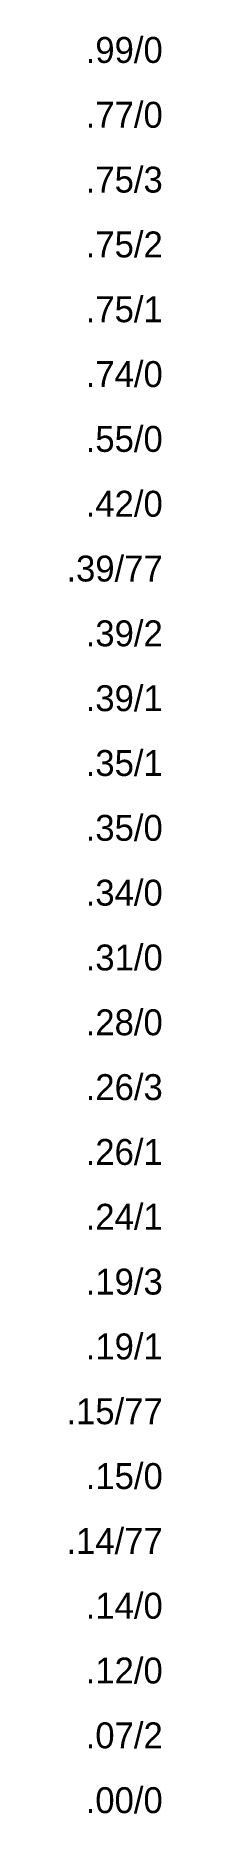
# Model space of a CAD drawing. Header units: millimetres. Extents: x -929 to 410, y -10 to 13787.
# Drawn here: x -929 to -220, y 36 to 13749 of the extents above; entities that cross this region are included whole.
import ezdxf
from ezdxf.enums import TextEntityAlignment as Align

# ---------------------------------------------------------------- set-up
doc = ezdxf.new("R2010")
doc.units = ezdxf.units.MM
doc.header["$MEASUREMENT"] = 0
doc.styles.get("Standard").update_dxf_attribs({"font": 'isoplus.shx'})

msp = doc.modelspace()

# ---------------------------------------------------------------- texts
at = {"linetype": 'Continuous'}
for s, p in [('.99/0', (-210, 13638)), ('.77/0', (-210, 13138)), ('.75/3', (-210, 12638)), ('.75/2', (-210, 12138)), ('.75/1', (-210, 11638)), ('.74/0', (-210, 11138)), ('.55/0', (-210, 10638)), ('.42/0', (-210, 10138)), ('.39/77', (-210, 9638)), ('.39/2', (-210, 9138)), ('.39/1', (-210, 8638)), ('.35/1', (-210, 8138)), ('.35/0', (-210, 7638)), ('.34/0', (-210, 7138)), ('.31/0', (-210, 6638)), ('.28/0', (-210, 6138)), ('.26/3', (-210, 5638)), ('.26/1', (-210, 5138)), ('.24/1', (-210, 4638)), ('.19/3', (-210, 4138)), ('.19/1', (-210, 3638)), ('.15/77', (-210, 3138)), ('.15/0', (-210, 2638)), ('.14/77', (-210, 2138)), ('.14/0', (-210, 1638)), ('.12/0', (-210, 1138)), ('.07/2', (-210, 638)), ('.00/0', (-210, 138))]:
    msp.add_text(s, height=200, dxfattribs=at).set_placement(p, align=Align.MIDDLE_RIGHT)

doc.saveas('drawing.dxf')
